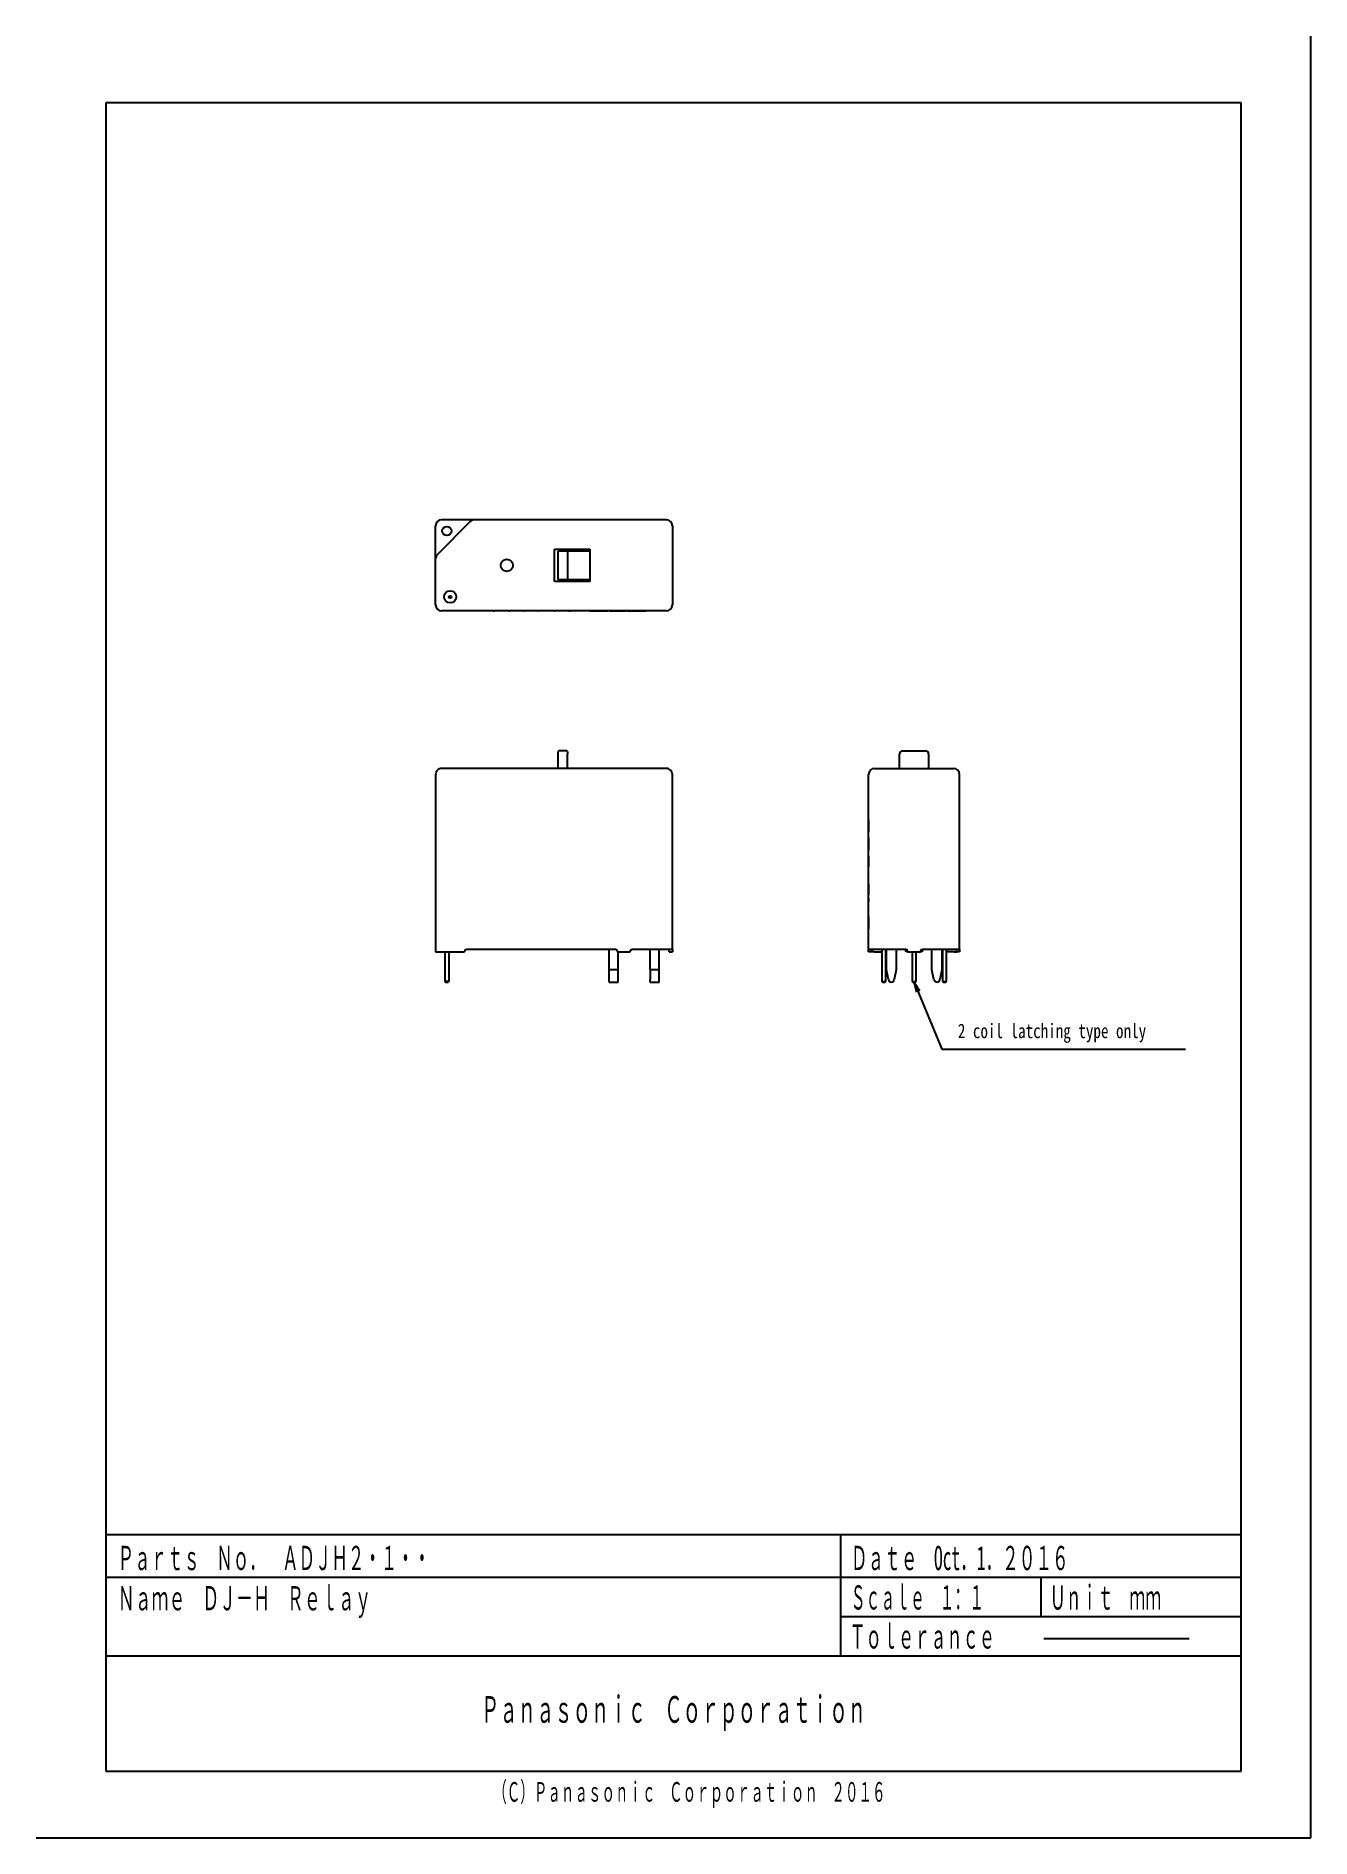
# Model space of a CAD drawing. Extents: x 10 to 220, y 10 to 307.
import ezdxf

# ---------------------------------------------------------------- set-up
doc = ezdxf.new("R2010")
doc.units = 0
doc.linetypes.add('NON_PLOTING', pattern=[0])
doc.layers.get('0').update_dxf_attribs({"linetype": 'CONTINUOUS'})
doc.layers.get('DEFPOINTS').update_dxf_attribs({"linetype": 'CONTINUOUS'})
doc.styles.add('MX_NOTE_STANDARD', font='txt.shx', dxfattribs={"bigfont": 'extfont.shx'})
doc.dimstyles.new('MXDIMSTYLE', dxfattribs={"dimtxt": 2.54, "dimasz": 2.5, "dimexe": 2.54, "dimexo": 0, "dimgap": 0.64, "dimtad": 1, "dimdsep": 46, "dimtxsty": 'MX_NOTE_STANDARD', "dimblk1": 'OPEN30', "dimblk2": 'OPEN30', "dimsah": 1, "dimcen": 2.5, "dimadec": 0, "dimazin": 0, "dimtfac": 1, "dimtmove": 0, "dimatfit": 3, "dimldrblk": 'OPEN30', "dimfxl": 1, "dimtzin": 0, "dimarcsym": 0})

msp = doc.modelspace()

# ---------------------------------------------------------------- texts
at = {"color": 110, "linetype": 'CONTINUOUS'}
for s, insert, char_height, attachment_point in [('\\W0.766;\\A1;2 coil latching type only', (161.83629, 142.628274), 2.38125, 4), ('\\W0.512;\\A1;Ｔｏｌｅｒａｎｃｅ', (143.985602, 41.143908), 4, 7), ('\\W0.528;\\A1;Ｐａｎａｓｏｎｉｃ\u3000Ｃｏｒｐｏｒａｔｉｏｎ', (115, 30.5), 4.4, 5), ('\\W0.529;\\A1;（Ｃ）Ｐａｎａｓｏｎｉｃ\u3000Ｃｏｒｐｏｒａｔｉｏｎ\u3000２０１６', (85.310252, 19.21475), 3.24, 1)]:
    msp.add_mtext(s, dxfattribs=dict(at, insert=insert, char_height=char_height, attachment_point=attachment_point))
at = {"color": 7, "linetype": 'CONTINUOUS', "char_height": 4, "attachment_point": 1}
for s, insert in [('\\W0.521;\\A1;Ｐａｒｔｓ\u3000Ｎｏ．\u3000ＡＤＪＨ２・１・・', (23.440459, 58.143908)), ('\\W0.527;\\A1;Ｄａｔｅ\u3000Oct．1．２０１６', (144.211908, 58.143908)), ('\\W0.536;\\A1;Ｎａｍｅ\u3000ＤＪ－Ｈ\u3000Ｒｅｌａｙ', (23.45052, 51.518341)), ('\\W0.470;\\A1;Ｓｃａｌｅ\u3000１：１', (144.183085, 51.643908)), ('\\W0.504;\\A1;Ｕｎｉｔ\u3000ｍｍ', (176.986929, 51.643908))]:
    msp.add_mtext(s, dxfattribs=dict(at, insert=insert))

# ---------------------------------------------------------------- linework, layer by layer
at = {"color": 110, "linetype": 'CONTINUOUS'}
for p, q in [((208.5, 296), (21.5, 296)), ((21.5, 296), (21.5, 21)), ((208.5, 21), (208.5, 296)), ((21.5, 60), (208.5, 60)), ((142.5, 60), (142.5, 40)), ((21.5, 53), (208.5, 53)), ((175.5, 53), (175.5, 46.5)), ((142.5, 46.5), (208.5, 46.5)), ((176.003753, 42.878838), (199.96732, 42.878838)), ((21.5, 40), (208.5, 40)), ((21.5, 21), (208.5, 21))]:
    msp.add_line(p, q, dxfattribs=at)
at = {"color": 7, "linetype": 'CONTINUOUS'}
for p, q in [((75.810389, 220.843074), (75.810389, 226.257288)), ((81.517496, 226.964395), (76.103282, 221.550181)), ((82.224602, 227.257287), (76.810389, 227.257287)), ((113.81039, 227.257287), (82.224602, 227.257287)), ((114.810388, 226.257288), (114.810388, 213.257288)), ((75.810389, 213.257288), (75.810389, 220.843074)), ((95.410389, 222.407288), (101.210389, 222.407288)), ((95.410389, 217.107288), (95.410389, 222.407288)), ((96.02439, 217.857288), (96.02439, 221.657288)), ((96.124391, 222.157288), (97.424391, 222.157288)), ((97.424391, 222.157288), (101.210389, 222.157288)), ((97.524391, 221.657288), (97.524391, 217.857288)), ((101.210389, 222.407288), (101.210389, 217.107288)), ((101.210389, 217.107288), (95.410389, 217.107288)), ((97.424391, 217.357288), (96.124391, 217.357288)), ((101.210389, 217.357288), (97.424391, 217.357288)), ((113.81039, 212.257288), (76.810389, 212.257288)), ((80.298139, 212.247288), (80.298139, 212.257288)), ((81.787603, 212.247288), (80.298139, 212.247288)), ((81.953661, 212.247288), (81.787603, 212.247288)), ((82.46897, 212.247288), (81.953661, 212.247288)), ((82.46897, 212.247288), (82.46897, 212.257288)), ((82.841547, 212.247288), (82.46897, 212.247288)), ((82.931203, 212.247288), (82.841547, 212.247288)), ((82.943411, 212.247288), (82.931203, 212.247288)), ((82.943411, 212.247288), (82.943411, 212.257288)), ((82.979066, 212.257288), (82.979066, 212.247288)), ((82.984757, 212.247288), (82.979066, 212.247288)), ((83.081711, 212.247288), (82.984757, 212.247288)), ((83.081711, 212.257288), (83.081711, 212.247288)), ((83.104683, 212.247288), (83.081711, 212.247288)), ((83.492949, 212.247288), (83.104683, 212.247288)), ((83.727472, 212.247288), (83.492949, 212.247288)), ((84.190185, 212.247288), (83.727472, 212.247288)), ((84.621325, 212.247288), (84.190185, 212.247288)), ((84.880683, 212.247288), (84.621325, 212.247288)), ((85.165482, 212.247288), (84.880683, 212.247288)), ((85.210211, 212.247288), (85.165482, 212.247288)), ((85.219197, 212.247288), (85.210211, 212.247288)), ((85.241586, 212.247288), (85.219197, 212.247288)), ((85.296901, 212.247288), (85.241586, 212.247288)), ((85.296901, 212.247288), (85.296901, 212.257288)), ((85.296901, 212.247288), (85.508462, 212.247288)), ((85.508462, 212.247288), (85.508462, 212.257288)), ((86.281472, 212.247288), (85.508462, 212.247288)), ((86.281472, 212.247288), (86.281472, 212.257288)), ((86.299451, 212.247288), (86.281472, 212.247288)), ((86.299451, 212.247288), (86.299451, 212.257288)), ((86.631193, 212.247288), (86.299451, 212.247288)), ((86.949354, 212.247288), (86.631193, 212.247288)), ((86.949354, 212.247288), (86.949354, 212.257288)), ((87.265303, 212.247288), (86.949354, 212.247288)), ((87.59051, 212.247288), (87.265303, 212.247288)), ((87.59051, 212.247288), (87.59051, 212.257288)), ((87.743476, 212.247288), (87.59051, 212.247288)), ((87.794474, 212.247288), (87.743476, 212.247288)), ((87.794474, 212.247288), (87.794474, 212.257288)), ((87.8446, 212.247288), (87.969934, 212.247288)), ((87.969934, 212.247288), (87.969934, 212.257288)), ((88.018458, 212.257288), (88.018458, 212.247288)), ((88.024148, 212.247288), (88.018458, 212.247288)), ((88.121103, 212.247288), (88.024148, 212.247288)), ((88.121103, 212.257288), (88.121103, 212.247288)), ((88.144075, 212.247288), (88.121103, 212.247288)), ((88.53234, 212.247288), (88.144075, 212.247288)), ((88.766864, 212.247288), (88.53234, 212.247288)), ((89.229577, 212.247288), (88.766864, 212.247288)), ((89.660717, 212.247288), (89.229577, 212.247288)), ((89.920074, 212.247288), (89.660717, 212.247288)), ((90.204873, 212.247288), (89.920074, 212.247288)), ((90.249603, 212.247288), (90.204873, 212.247288)), ((90.258588, 212.247288), (90.249603, 212.247288)), ((90.280978, 212.247288), (90.258588, 212.247288)), ((90.336292, 212.247288), (90.280978, 212.247288)), ((90.336292, 212.247288), (90.336292, 212.257288)), ((90.336292, 212.247288), (90.404502, 212.247288)), ((90.404502, 212.247288), (90.404502, 212.257288)), ((90.404502, 212.247288), (90.483253, 212.247288)), ((90.483253, 212.247288), (90.483253, 212.257288)), ((90.507035, 212.247288), (90.483253, 212.247288)), ((90.539923, 212.247288), (90.507035, 212.247288)), ((90.743523, 212.247288), (90.539923, 212.247288)), ((91.113544, 212.247288), (90.743523, 212.247288)), ((91.418599, 212.247288), (91.113544, 212.247288)), ((91.963092, 212.247288), (91.418599, 212.247288)), ((92.174994, 212.247288), (91.963092, 212.247288)), ((92.378326, 212.247288), (92.174994, 212.247288)), ((92.534752, 212.247288), (92.378326, 212.247288)), ((92.580142, 212.247288), (92.534752, 212.247288)), ((92.580142, 212.247288), (92.580142, 212.257288)), ((92.636135, 212.247288), (92.580142, 212.247288)), ((92.665551, 212.247288), (92.636135, 212.247288)), ((92.665551, 212.247288), (92.665551, 212.257288)), ((92.714473, 212.247288), (92.714473, 212.257288)), ((92.714473, 212.247288), (92.744429, 212.247288)), ((92.801082, 212.247288), (92.801082, 212.257288)), ((92.842108, 212.247288), (92.842108, 212.257288)), ((92.852451, 212.257288), (92.852451, 212.247288)), ((92.857598, 212.247288), (92.852451, 212.247288)), ((92.97091, 212.247288), (92.857598, 212.247288)), ((93.17903, 212.247288), (92.97091, 212.247288)), ((93.230081, 212.247288), (93.17903, 212.247288)), ((93.504398, 212.247288), (93.230081, 212.247288)), ((93.795366, 212.247288), (93.504398, 212.247288)), ((94.052845, 212.247288), (93.795366, 212.247288)), ((94.290377, 212.247288), (94.052845, 212.247288)), ((94.357807, 212.247288), (94.290377, 212.247288)), ((94.665501, 212.247288), (94.357807, 212.247288)), ((94.914795, 212.247288), (94.665501, 212.247288)), ((95.152381, 212.247288), (94.914795, 212.247288)), ((95.237245, 212.247288), (95.152381, 212.247288)), ((95.241319, 212.247288), (95.237245, 212.247288)), ((95.241319, 212.247288), (95.241319, 212.257288)), ((95.310959, 212.247288), (95.241319, 212.247288)), ((95.310959, 212.247288), (95.310959, 212.257288)), ((95.310959, 212.247288), (95.45163, 212.247288)), ((95.45163, 212.247288), (95.45163, 212.257288)), ((96.224667, 212.247288), (95.45163, 212.247288)), ((96.224667, 212.247288), (96.224667, 212.257288)), ((96.242673, 212.247288), (96.224667, 212.247288)), ((96.242673, 212.247288), (96.242673, 212.257288)), ((96.576664, 212.247288), (96.242673, 212.247288)), ((96.892481, 212.247288), (96.576664, 212.247288)), ((96.892481, 212.247288), (96.892481, 212.257288)), ((97.208604, 212.247288), (96.892481, 212.247288)), ((97.533758, 212.247288), (97.208604, 212.247288)), ((97.533758, 212.247288), (97.533758, 212.257288)), ((97.686806, 212.247288), (97.533758, 212.247288)), ((97.737641, 212.247288), (97.686806, 212.247288)), ((97.737641, 212.247288), (97.737641, 212.257288)), ((97.737641, 212.247288), (97.808111, 212.247288)), ((97.808111, 212.247288), (97.808111, 212.257288)), ((97.808111, 212.247288), (97.846573, 212.247288)), ((97.846573, 212.247288), (97.846573, 212.257288)), ((97.846573, 212.247288), (97.900418, 212.247288)), ((97.900418, 212.247288), (97.900418, 212.257288)), ((97.900418, 212.247288), (98.018195, 212.247288)), ((98.018195, 212.247288), (98.018195, 212.257288)), ((98.82166, 212.247288), (98.018195, 212.247288)), ((98.82166, 212.247288), (98.82166, 212.257288)), ((98.923494, 212.247288), (98.923494, 212.257288)), ((99.036745, 212.257288), (99.036745, 212.247288)), ((99.04137, 212.247288), (99.036745, 212.247288)), ((99.079674, 212.247288), (99.04137, 212.247288)), ((99.426805, 212.247288), (99.079674, 212.247288)), ((99.426805, 212.247288), (99.426805, 212.257288)), ((99.90474, 212.247288), (99.426805, 212.247288)), ((100.25346, 212.247288), (99.90474, 212.247288)), ((100.579675, 212.247288), (100.25346, 212.247288)), ((100.840752, 212.247288), (100.579675, 212.247288)), ((101.002307, 212.247288), (100.840752, 212.247288)), ((101.181978, 212.247288), (101.002307, 212.247288)), ((101.262099, 212.247288), (101.181978, 212.247288)), ((101.262099, 212.247288), (101.262099, 212.257288)), ((101.297769, 212.247288), (101.262099, 212.247288)), ((101.297769, 212.247288), (101.297769, 212.257288)), ((101.299591, 212.247288), (101.297769, 212.247288)), ((101.299591, 212.247288), (101.299591, 212.257288)), ((101.299591, 212.247288), (101.760817, 212.247288)), ((101.760817, 212.247288), (101.760817, 212.257288)), ((101.760817, 212.247288), (101.883893, 212.247288)), ((101.883893, 212.247288), (101.883893, 212.257288)), ((101.883893, 212.247288), (102.353125, 212.247288)), ((102.353125, 212.247288), (102.353125, 212.257288)), ((102.372925, 212.247288), (102.372925, 212.257288)), ((102.586174, 212.247288), (102.586174, 212.257288)), ((102.793864, 212.247288), (102.793864, 212.257288)), ((103.093866, 212.247288), (103.093866, 212.257288)), ((103.393865, 212.247288), (103.393865, 212.257288)), ((103.570789, 212.247288), (103.570789, 212.257288)), ((103.904548, 212.247288), (103.904548, 212.257288)), ((104.130189, 212.247288), (104.130189, 212.257288)), ((104.464236, 212.247288), (104.464236, 212.257288)), ((104.602698, 212.247288), (104.602698, 212.257288)), ((104.864235, 212.247288), (104.864235, 212.257288)), ((105.095004, 212.247288), (105.095004, 212.257288)), ((105.202697, 212.247288), (105.202697, 212.257288)), ((105.436174, 212.247288), (105.436174, 212.257288)), ((105.442583, 212.247288), (105.442583, 212.257288)), ((105.573352, 212.247288), (105.573352, 212.257288)), ((105.834891, 212.247288), (105.834891, 212.257288)), ((106.024207, 212.247288), (106.039775, 212.247288)), ((106.096429, 212.247288), (106.096429, 212.257288)), ((106.227198, 212.247288), (106.227198, 212.257288)), ((106.249848, 212.247288), (106.249848, 212.257288)), ((106.469934, 212.247288), (106.469934, 212.257288)), ((106.469934, 212.247288), (106.472365, 212.247288)), ((106.500703, 212.247288), (106.500703, 212.257288)), ((106.585318, 212.247288), (106.585318, 212.257288)), ((106.831472, 212.247288), (106.831472, 212.257288)), ((107.077626, 212.247288), (107.077626, 212.257288)), ((107.162242, 212.247288), (107.162242, 212.257288)), ((107.185319, 212.247288), (107.185319, 212.257288)), ((107.193438, 212.247288), (107.193438, 212.257288)), ((107.39557, 212.247288), (107.39557, 212.257288)), ((107.555739, 212.247288), (107.555739, 212.257288)), ((108.028622, 212.247288), (108.028622, 212.257288)), ((108.028622, 212.247288), (108.120147, 212.247288)), ((108.120147, 212.247288), (108.120147, 212.257288)), ((108.120147, 212.247288), (108.265062, 212.247288)), ((108.265062, 212.247288), (108.265062, 212.257288)), ((108.432859, 212.247288), (108.432859, 212.257288)), ((108.547264, 212.247288), (108.547264, 212.257288)), ((108.725063, 212.247288), (108.725063, 212.257288)), ((108.753979, 212.247288), (108.753979, 212.257288)), ((108.753979, 212.247288), (109.615519, 212.247288)), ((109.615519, 212.247288), (109.615519, 212.257288)), ((109.643854, 212.247288), (109.757542, 212.247288)), ((109.757542, 212.247288), (109.757542, 212.257288)), ((110.048852, 212.247288), (110.048852, 212.257288)), ((110.31039, 212.247288), (110.31039, 212.257288)), ((110.371928, 212.247288), (110.371928, 212.257288)), ((110.371928, 212.247288), (110.433466, 212.247288)), ((110.433466, 212.247288), (110.433466, 212.257288)), ((96.02439, 186.269785), (96.02439, 188.658341)), ((97.424391, 189.15834), (96.124391, 189.15834)), ((97.524391, 186.269785), (97.524391, 188.658341)), ((152.228502, 186.269785), (152.228502, 188.658341)), ((152.728502, 189.15834), (156.528502, 189.15834)), ((157.028502, 188.658341), (157.028502, 186.269785)), ((75.810389, 185.269785), (75.810389, 156.069785)), ((113.81039, 186.269785), (76.810389, 186.269785)), ((114.810388, 156.469784), (114.810388, 185.269785)), ((147.128502, 156.469784), (147.128502, 185.269785)), ((148.128502, 186.269785), (161.128503, 186.269785)), ((162.128502, 156.469784), (162.128502, 185.269785)), ((147.118502, 182.798124), (147.128502, 182.798124)), ((147.118502, 182.798095), (147.128502, 182.798095)), ((147.118502, 182.23157), (147.118502, 182.798095)), ((147.118502, 182.194947), (147.118502, 182.23157)), ((147.118502, 182.23157), (147.128502, 182.23157)), ((147.118502, 181.999536), (147.118502, 182.194947)), ((147.128502, 182.016309), (147.118502, 182.016309)), ((147.118502, 181.998817), (147.118502, 182.016309)), ((147.128502, 181.9995), (147.118502, 181.9995)), ((147.118502, 181.999173), (147.118502, 181.9995)), ((147.118502, 181.950718), (147.118502, 181.999173)), ((147.118502, 181.842686), (147.118502, 181.950718)), ((147.118502, 181.719053), (147.118502, 181.842686)), ((147.118502, 181.484987), (147.118502, 181.719053)), ((147.118502, 181.129889), (147.118502, 181.484987)), ((147.118502, 180.904724), (147.118502, 181.132312)), ((147.118502, 181.129889), (147.128502, 181.129889)), ((147.118502, 181.129888), (147.128502, 181.129888)), ((147.118502, 180.682668), (147.118502, 180.904724)), ((147.118502, 180.682668), (147.128502, 180.682668)), ((147.118502, 180.336595), (147.118502, 180.682667)), ((147.118502, 180.682667), (147.128502, 180.682667)), ((147.118502, 180.336595), (147.128502, 180.336595)), ((147.118502, 180.076312), (147.118502, 180.336595)), ((147.118502, 179.88858), (147.118502, 180.076312)), ((147.118502, 179.758244), (147.118502, 179.88858)), ((147.118502, 179.728767), (147.118502, 179.758244)), ((147.118502, 179.728767), (147.128502, 179.728767)), ((147.118502, 179.724731), (147.118502, 179.728767)), ((147.118502, 179.724731), (147.128502, 179.724731)), ((147.118502, 177.828892), (147.128502, 177.828892)), ((147.118502, 177.685303), (147.128502, 177.685303)), ((147.118502, 177.285303), (147.128502, 177.285303)), ((147.118502, 176.926328), (147.128502, 176.926328)), ((147.118502, 175.982739), (147.128502, 175.982739)), ((147.118502, 175.982739), (147.118502, 175.812938)), ((147.118502, 175.812938), (147.128502, 175.812938)), ((147.118502, 175.802682), (147.128502, 175.802682)), ((147.118502, 174.849405), (147.128502, 174.849405)), ((147.118502, 174.839149), (147.128502, 174.839149)), ((147.118502, 174.675046), (147.128502, 174.675046)), ((147.118502, 174.1212), (147.128502, 174.1212)), ((147.118502, 174.064546), (147.118502, 173.823764)), ((147.118502, 173.823764), (147.128502, 173.823764)), ((147.118502, 173.823764), (147.118502, 173.654777)), ((147.118502, 173.598123), (147.128502, 173.598123)), ((147.118502, 173.013508), (147.128502, 173.013508)), ((147.118502, 172.839149), (147.128502, 172.839149)), ((147.118502, 172.823194), (147.128502, 172.823194)), ((147.118502, 171.855947), (147.118502, 171.948123)), ((147.118502, 171.948123), (147.128502, 171.948123)), ((147.118502, 171.82761), (147.128502, 171.82761)), ((147.118502, 171.82246), (147.128502, 171.82246)), ((147.118502, 171.82246), (147.118502, 171.819918)), ((147.118502, 171.819918), (147.128502, 171.819918)), ((147.118502, 171.819918), (147.118502, 170.315644)), ((147.118502, 170.315644), (147.128502, 170.315644)), ((147.118502, 170.315644), (147.118502, 170.07585)), ((147.118502, 167.298123), (147.118502, 170.07585)), ((147.118502, 170.07585), (147.128502, 170.07585)), ((147.128502, 167.298123), (147.118502, 167.298123)), ((147.118502, 167.211078), (147.118502, 167.298123)), ((147.118502, 167.211078), (147.118502, 165.467696)), ((147.117252, 164.565858), (147.118502, 164.565858)), ((147.118502, 164.866676), (147.118502, 165.467696)), ((147.118502, 164.866676), (147.128502, 164.866676)), ((147.118502, 164.866676), (147.118502, 164.298123)), ((147.118502, 164.287808), (147.118502, 164.298123)), ((147.118502, 164.298123), (147.128502, 164.298123)), ((147.118502, 164.288821), (147.128502, 164.288821)), ((147.118502, 161.818636), (147.128502, 161.818636)), ((147.118502, 161.634021), (147.128502, 161.634021)), ((147.118502, 161.1212), (147.128502, 161.1212)), ((147.118502, 161.064546), (147.118502, 160.864789)), ((147.118502, 160.864789), (147.128502, 160.864789)), ((147.118502, 160.864789), (147.118502, 159.818636)), ((147.118502, 159.818636), (147.128502, 159.818636)), ((147.118502, 159.801512), (147.128502, 159.801512)), ((75.810389, 156.069785), (76.810389, 156.069785)), ((76.810389, 156.069785), (80.579449, 156.069785)), ((77.340389, 156.069785), (77.340389, 151.169784)), ((77.980389, 156.069785), (77.980389, 151.169784)), ((80.579449, 156.069785), (80.810389, 156.469784)), ((80.810389, 156.469784), (105.560388, 156.469784)), ((104.410389, 153.069784), (104.410389, 156.469784)), ((105.560388, 156.469784), (105.79133, 156.069785)), ((105.79133, 156.069785), (107.829449, 156.069785)), ((105.910388, 153.069784), (105.910388, 156.069785)), ((107.829449, 156.069785), (108.060389, 156.469784)), ((108.060389, 156.469784), (113.81039, 156.469784)), ((111.16039, 153.069784), (111.16039, 156.469784)), ((112.660389, 153.069784), (112.660389, 156.469784)), ((113.81039, 156.469784), (114.810388, 156.469784)), ((114.26039, 156.069785), (114.26039, 156.469784)), ((114.26039, 156.069785), (114.810388, 156.069785)), ((114.810388, 156.469784), (114.810388, 156.069785)), ((147.128502, 156.469784), (148.128502, 156.469784)), ((147.128502, 156.069785), (147.128502, 156.469784)), ((147.628502, 156.069785), (147.128502, 156.069785)), ((147.628502, 156.469784), (147.628502, 156.069785)), ((148.028502, 156.069785), (147.628502, 156.069785)), ((148.028502, 156.069785), (149.308502, 156.069785)), ((148.128502, 156.469784), (153.378502, 156.469784)), ((149.308502, 156.469784), (149.308502, 151.169784)), ((149.948502, 151.169784), (149.948502, 156.469784)), ((149.948502, 156.069785), (150.078502, 156.069785)), ((150.078502, 153.069784), (150.078502, 156.469784)), ((151.678502, 156.469784), (151.678502, 153.069784)), ((153.359442, 156.069785), (153.128502, 156.469784)), ((153.609442, 156.069785), (153.359442, 156.069785)), ((153.378502, 156.469784), (153.609442, 156.069785)), ((153.609442, 156.069785), (155.647562, 156.069785)), ((154.308502, 156.069785), (154.308502, 151.169784)), ((154.948502, 151.169784), (154.948502, 156.069785)), ((155.647562, 156.069785), (155.878502, 156.469784)), ((155.897562, 156.069785), (155.647562, 156.069785)), ((155.878502, 156.469784), (161.128503, 156.469784)), ((156.128502, 156.469784), (155.897562, 156.069785)), ((157.578502, 153.069784), (157.578502, 156.469784)), ((159.178502, 156.469784), (159.178502, 153.069784)), ((159.308502, 156.069785), (159.178502, 156.069785)), ((159.308502, 156.469784), (159.308502, 151.169784)), ((159.948502, 151.169784), (159.948502, 156.469784)), ((161.228502, 156.069785), (159.948502, 156.069785)), ((161.128503, 156.469784), (162.128502, 156.469784)), ((161.228502, 156.069785), (161.628503, 156.069785)), ((161.628503, 156.069785), (161.628503, 156.469784)), ((162.128502, 156.069785), (161.628503, 156.069785)), ((162.128502, 156.469784), (162.128502, 156.069785)), ((105.910388, 153.069784), (104.410389, 153.069784)), ((104.410389, 151.504181), (104.410389, 153.069784)), ((104.410389, 151.069784), (104.410389, 151.504181)), ((105.910388, 151.504181), (105.910388, 153.069784)), ((105.910388, 151.069784), (105.910388, 151.504181)), ((112.660389, 153.069784), (111.16039, 153.069784)), ((111.16039, 153.069784), (111.16039, 151.474973)), ((111.16039, 151.071047), (111.16039, 151.474973)), ((112.660389, 151.474973), (112.660389, 153.069784)), ((112.660389, 151.071047), (112.660389, 151.474973)), ((150.388502, 151.474973), (150.078502, 153.069784)), ((151.678502, 153.069784), (151.368502, 151.474973)), ((157.882825, 151.504181), (157.578502, 153.069784)), ((159.178502, 153.069784), (158.869369, 151.474656)), ((77.349176, 151.160998), (77.440389, 151.069784)), ((77.950389, 151.169784), (77.370389, 151.169784)), ((77.440389, 151.069784), (77.880389, 151.069784)), ((77.971602, 151.160998), (77.880389, 151.069784)), ((104.410389, 151.069784), (105.910388, 151.069784)), ((111.16039, 151.071047), (112.660389, 151.071047)), ((149.317289, 151.160998), (149.408502, 151.069784)), ((149.338502, 151.169784), (149.948502, 151.169784)), ((149.408502, 151.069784), (149.848502, 151.069784)), ((149.848502, 151.069784), (149.948502, 151.169784)), ((154.317289, 151.160998), (154.408502, 151.069784)), ((154.338502, 151.169784), (154.948502, 151.169784)), ((154.408502, 151.069784), (154.848502, 151.069784)), ((154.848502, 151.069784), (154.948502, 151.169784)), ((159.317289, 151.160998), (159.408503, 151.069784)), ((159.338502, 151.169784), (159.948502, 151.169784)), ((159.408503, 151.069784), (159.848502, 151.069784)), ((159.848502, 151.069784), (159.948502, 151.169784))]:
    msp.add_line(p, q, dxfattribs=at)
for points in [[(77.349176, 151.160998), (77.345445, 151.164729), (77.342672, 151.1675), (77.340965, 151.169208), (77.340389, 151.169784)], [(77.971602, 151.160998), (77.975333, 151.164729), (77.978105, 151.1675), (77.979812, 151.169208), (77.980389, 151.169784)], [(149.308502, 151.169784), (149.309079, 151.169208), (149.310786, 151.1675), (149.313558, 151.164729), (149.317289, 151.160998)], [(154.308502, 151.169784), (154.309079, 151.169208), (154.310786, 151.1675), (154.313558, 151.164729), (154.317289, 151.160998)], [(159.308502, 151.169784), (159.309078, 151.169208), (159.310785, 151.1675), (159.313558, 151.164729), (159.317289, 151.160998)]]:
    msp.add_lwpolyline(points, dxfattribs=at)
for centre, radius in [((77.660389, 225.407288), 0.75), ((87.560389, 219.757288), 1), ((78.210389, 214.557288), 1), ((78.210389, 214.557288), 0.2)]:
    msp.add_circle(centre, radius, dxfattribs=at)
for centre, radius, start, end in [((76.810389, 226.257288), 1, 90, 180), ((82.224602, 226.257288), 1, 90, 135), ((113.810389, 226.257288), 1, 0, 90), ((76.810389, 220.843074), 1, 157.5, 180), ((76.810389, 220.843074), 1, 135, 157.5), ((96.124391, 222.057288), 0.1, 90, 180), ((97.424391, 222.057288), 0.1, 0, 90), ((96.124391, 217.457288), 0.1, 180, 270), ((97.424391, 217.457288), 0.1, 270, 0), ((76.810389, 213.257288), 1, 180, 270), ((113.810389, 213.257288), 1, 270, 0), ((96.124391, 189.058341), 0.1, 90, 180), ((97.424391, 189.058341), 0.1, 0, 90), ((152.728502, 188.658341), 0.5, 90, 180), ((156.528502, 188.658341), 0.5, 360, 90), ((76.810389, 185.269784), 1, 135, 180), ((76.810389, 185.269784), 1, 90, 135), ((113.810389, 185.269784), 1, 45, 90), ((113.810389, 185.269784), 1, 0, 45), ((148.128502, 185.269784), 1, 90, 180), ((161.128502, 185.269784), 1, 0, 90), ((150.878502, 151.570219), 0.499171, 191, 349), ((158.378502, 151.569784), 0.5, 187.539366, 349.032148), ((77.370389, 151.139784), 0.03, 90, 135), ((77.950389, 151.139784), 0.03, 45, 90), ((149.338502, 151.139784), 0.03, 90, 135), ((154.338502, 151.139784), 0.03, 90, 135), ((159.338502, 151.139784), 0.03, 90, 135)]:
    msp.add_arc(centre, radius, start, end, dxfattribs=at)
for points, start_tangent, end_tangent in [([(96.02438974732033, 221.65728764144617), (96.02438974732033, 221.6730399106029), (96.02438974732033, 221.68876709480978), (96.02438974732038, 221.70444410911702), (96.02438974732033, 221.72004586857477), (96.02438974732033, 221.7355472882331), (96.02438974732033, 221.75092328314238), (96.02438974732033, 221.76614876835256), (96.02438974732033, 221.78119865891406), (96.02438974732033, 221.7960478698769), (96.02438974732033, 221.8106713949675), (96.02438974732033, 221.8250469195502), (96.02438974732027, 221.83915542693697), (96.02438974732033, 221.8529781019491), (96.02438974732033, 221.86649612940775), (96.02438974732033, 221.87969069116227), (96.02438974732027, 221.89254267484066), (96.02438974732033, 221.90503242881303), (96.02438974732033, 221.91714024375628), (96.02438974732033, 221.92884641034786), (96.02438974732033, 221.94013121926483), (96.02438974732033, 221.95097736507128), (96.02438974732033, 221.96137715671549), (96.02438974732033, 221.97132530645095), (96.02438974732033, 221.98081652653136), (96.02438974732033, 221.9898455292102), (96.02438974732033, 221.99840149380205), (96.02438974732033, 222.00643856901254), (96.02438974732033, 222.01389723484786), (96.02438974732033, 222.0207179401268), (96.02438974732033, 222.0268411336681), (96.02438974732033, 222.03221180267875), (96.02438974732033, 222.03684921619114), (96.02438974732033, 222.04083327162462), (96.02438974732033, 222.04424563873894), (96.02438974732033, 222.047167987294), (96.02438974732033, 222.04968198704964), (96.02438974732033, 222.0518693077657), (96.02438974732033, 222.05381161920215), (96.02438974732033, 222.05559059111894), (96.02438974732033, 222.05728789327574)], (1e-16, 1), (1e-16, 1)), ([(97.52439092451212, 222.05728789327574), (97.52439092451212, 222.0555928154001), (97.52439092451212, 222.05381592059987), (97.52439092451212, 222.0518753919507), (97.52439092451212, 222.04968941252812), (97.52439092451212, 222.04717616540748), (97.52439092451212, 222.0442538336645), (97.52439092451212, 222.0408406003746), (97.52439092451212, 222.03685464861317), (97.52439092451212, 222.03221416145598), (97.52439092451212, 222.0268391114515), (97.52439092451212, 222.02071068489707), (97.52439092451212, 222.01388506669937), (97.52439092451212, 222.00642302390784), (97.52439092451212, 221.99838532357202), (97.52439092451212, 221.98983254980615), (97.52439092451212, 221.98080717898975), (97.52439092451212, 221.97131850107044), (97.52439092451212, 221.96137225580625), (97.52439092451212, 221.9509741829555), (97.52439092451212, 221.9401300222763), (97.52439092451212, 221.92884777061627), (97.52439092451212, 221.91714445134366), (97.52439092451212, 221.90503934399672), (97.52439092451212, 221.89255172811457), (97.52439092451212, 221.87970088323593), (97.52439092451212, 221.8665060855915), (97.52439092451212, 221.85298659047024), (97.52439092451212, 221.83916164499036), (97.52439092451212, 221.82505049625163), (97.52439092451212, 221.8106723913534), (97.52439092451212, 221.79604676275474), (97.52439092451212, 221.78119607657257), (97.52439092451212, 221.76614527487405), (97.52439092451212, 221.75091937209854), (97.52439092451212, 221.73554338268573), (97.52439092451212, 221.72004232107517), (97.52439092451212, 221.70444120170643), (97.52439092451212, 221.68876503901893), (97.52439092451212, 221.67303884745232), (97.52439092451212, 221.65728764144617)], (1e-16, -1), (1.806e-12, -1)), ([(96.02438974732033, 217.45728779120287), (96.02438974732033, 217.4589828084559), (96.02438974732033, 217.46075964501492), (96.02438974732033, 217.46270012018596), (96.02438974732033, 217.4648860532749), (96.02438974732033, 217.46739926358788), (96.02438974732033, 217.4703215704308), (96.02438974732033, 217.47373479310968), (96.02438974732033, 217.47772075093053), (96.02438974732033, 217.4823612631993), (96.02438974732033, 217.4877363596037), (96.02438974732033, 217.4938648509292), (96.02438974732033, 217.5006905429355), (96.02438974732033, 217.50815265883696), (96.02438974732038, 217.51619042184825), (96.02438974732033, 217.52474323813772), (96.02438974732033, 217.53376862608968), (96.02438974732033, 217.54325730017723), (96.02438974732033, 217.55320352628874), (96.02438974732033, 217.56360157031236), (96.02438974732038, 217.57444569813643), (96.02438974732033, 217.5857279177674), (96.02438974732033, 217.5974312070414), (96.02438974732033, 217.6095362865907), (96.02438974732033, 217.62202387704755), (96.02438974732033, 217.63487469904433), (96.02438974732033, 217.64806947648023), (96.02438974732033, 217.66158895393806), (96.02438974732033, 217.67541388407042), (96.02438974732033, 217.68952501954843), (96.02438974732033, 217.7039031130431), (96.02438974732033, 217.71852873186532), (96.02438974732033, 217.7333794096944), (96.02438974732033, 217.7484302043029), (96.02438974732033, 217.76365610109335), (96.02438974732033, 217.77903208546837), (96.02438974732033, 217.7945331428305), (96.02438974732027, 217.81013425858234), (96.02438974732033, 217.82581041812648), (96.02438974732033, 217.84153660686547), (96.02438974732033, 217.85728781020188)], (1e-16, 1), (-1.8058e-12, 1)), ([(97.52439092451212, 217.85728781020188), (97.52439092451212, 217.84153554965684), (97.52439092451212, 217.82580837372376), (97.52439092451212, 217.8101313670143), (97.52439092451212, 217.79452961414057), (97.52439092451212, 217.77902819971422), (97.52439092451212, 217.76365220834742), (97.52439092451212, 217.74842672465178), (97.52439092451212, 217.7333768332393), (97.52439092451212, 217.71852761872188), (97.52439092451212, 217.7039040870904), (97.52439092451212, 217.68952855456274), (97.52439092451212, 217.6754200416736), (97.52439092451212, 217.6615973675846), (97.52439092451212, 217.64807935145768), (97.52439092451212, 217.6348848153888), (97.52439092451212, 217.62203287197954), (97.52439092451212, 217.60954316628425), (97.52439092451212, 217.59743540032258), (97.52439092451212, 217.58572927611428), (97.52439092451212, 217.5744444956788), (97.52439092451212, 217.5635983588888), (97.52439092451212, 217.55319855871758), (97.52439092451212, 217.54325038683587), (97.52439092451212, 217.53375913491453), (97.52439092451212, 217.52473009462426), (97.52439092451212, 217.5161740905573), (97.52439092451212, 217.50813697697043), (97.52439092451212, 217.5006782761526), (97.52439092451212, 217.4938575415743), (97.52439092451212, 217.48773432670632), (97.52439092451212, 217.4823636465311), (97.52439092451212, 217.47772623242108), (97.52439092451212, 217.47374218582715), (97.52439092451212, 217.4703298358099), (97.52439092451212, 217.46740751142985), (97.52439092451212, 217.46489354174733), (97.52439092451212, 217.46270625582287), (97.52439092451212, 217.46076398271703), (97.52439092451212, 217.4589850514902), (97.52439092451212, 217.45728779120287)], (-3.6115e-12, -1), (1e-16, -1)), ([(98.9234944766151, 212.24728793373248), (98.92367726975638, 212.24728793373248), (98.92390710851438, 212.2472879337325), (98.92423103850578, 212.24728793373245), (98.9246961053473, 212.2472879337325), (98.92534935465565, 212.24728793373245), (98.92623783204746, 212.24728793373248), (98.92740858313951, 212.24728793373248), (98.9289086535484, 212.24728793373245), (98.93078508889099, 212.24728793373248), (98.93308493478386, 212.24728793373248), (98.93585523684376, 212.24728793373245), (98.93914304068736, 212.24728793373245), (98.94299539193142, 212.2472879337325), (98.94745933619251, 212.24728793373248), (98.95258191908746, 212.24728793373248), (98.95841018623295, 212.24728793373245), (98.96498344136697, 212.24728793373248), (98.97220468118618, 212.2472879337325), (98.97986040968428, 212.2472879337325), (98.98773338252184, 212.24728793373248)], (1, -2.79145e-10), (1, 0)), ([(102.37292516583082, 212.24728793373248), (102.39412906593637, 212.2472879337325), (102.41505627259917, 212.24728793373245), (102.43543009237666, 212.24728793373248), (102.45497383182604, 212.24728793373248), (102.47341079750473, 212.2472879337325), (102.49046429596993, 212.2472879337325), (102.5058576353488, 212.24728793373245), (102.51939541036526, 212.2472879337325), (102.53118157434582, 212.24728793373254), (102.54138897717715, 212.2472879337325), (102.55019046874591, 212.24728793373248), (102.55775889893866, 212.24728793373248), (102.56426711764206, 212.2472879337325), (102.56988797460426, 212.24728793373245), (102.57477528485626, 212.24728793373248), (102.57901110450652, 212.2472879337325), (102.58266058261515, 212.24728793373245), (102.58578886824242, 212.24728793373245), (102.58846111044843, 212.2472879337325), (102.59074245829348, 212.2472879337325), (102.59269806083753, 212.2472879337325), (102.59439306714089, 212.2472879337325), (102.5958926262638, 212.24728793373245), (102.59726188726628, 212.2472879337325), (102.5985659992086, 212.24728793373248)], (1, 2.6985e-12), (1, -8.51018e-11)), ([(102.58617382103083, 212.24728793373248), (102.58772956610122, 212.24728793373242), (102.58944990486734, 212.2472879337325), (102.59149943102491, 212.24728793373245), (102.59404273826968, 212.24728793373248), (102.59724442029747, 212.24728793373248), (102.60126907080391, 212.24728793373248), (102.60628128348483, 212.24728793373248), (102.61244565203586, 212.24728793373248), (102.61992677015283, 212.24728793373248), (102.62888923153142, 212.24728793373248), (102.6394976298674, 212.24728793373248), (102.6518864458491, 212.24728793373248), (102.66595590393925, 212.24728793373245), (102.6814964736561, 212.24728793373248), (102.69829799619598, 212.24728793373245), (102.71615031275488, 212.24728793373248), (102.73484326452913, 212.24728793373245), (102.7541666927149, 212.24728793373245), (102.7739104385083, 212.24728793373245), (102.79386434310553, 212.24728793373248)], (1, -6.95797e-11), (1, 2.8639e-12)), ([(102.79386434310553, 212.24728793373248), (102.80691023324371, 212.24728793373245), (102.81999258085253, 212.24728793373245), (102.83314784340294, 212.24728793373248), (102.84641247836558, 212.24728793373254), (102.85982294321113, 212.24728793373245), (102.87341569541044, 212.24728793373245), (102.88722719243415, 212.24728793373248), (102.901293891753, 212.2472879337325), (102.91565225083784, 212.24728793373248), (102.93033872715935, 212.24728793373248), (102.94538977818823, 212.2472879337325), (102.96083486278681, 212.24728793373248), (102.97665124699378, 212.24728793373245), (102.99279261918511, 212.24728793373248), (103.009212552506, 212.24728793373248), (103.02586462010149, 212.2472879337325), (103.04270239511666, 212.24728793373248), (103.05967945069656, 212.2472879337325), (103.07674935998628, 212.2472879337325), (103.0938656961309, 212.24728793373248)], (1, 0), (1, -3.3255e-12)), ([(102.96095851415274, 212.24728793373248), (102.96235806481323, 212.2472879337325), (102.96382497433879, 212.24728793373248), (102.96542660159437, 212.24728793373242), (102.96723030544499, 212.24728793373245), (102.96930344475564, 212.2472879337325), (102.9717133783914, 212.2472879337325), (102.97452746521722, 212.24728793373248), (102.97781306409811, 212.24728793373245), (102.98163753389909, 212.2472879337325), (102.98606823348521, 212.24728793373248), (102.99117252172144, 212.24728793373245), (102.99701775747283, 212.24728793373245), (103.00367129960435, 212.24728793373245), (103.01120050698106, 212.2472879337325), (103.019696373176, 212.2472879337325), (103.02934599918999, 212.2472879337325), (103.04036091151423, 212.24728793373245), (103.05295263664388, 212.2472879337325), (103.06733270107415, 212.24728793373248), (103.08370105930126, 212.2472879337325), (103.10197656771751, 212.24728793373248), (103.12178842397284, 212.2472879337325), (103.14275254110751, 212.24728793373248), (103.16448483216172, 212.24728793373245), (103.18660121017572, 212.24728793373248)], (1, 7.93659e-11), (1, 2.5929e-12)), ([(103.0938656961309, 212.24728793373248), (103.11080327652954, 212.2472879337325), (103.12770467179908, 212.24728793373248), (103.14453369681061, 212.24728793373248), (103.16125416643504, 212.2472879337325), (103.17782989554328, 212.2472879337325), (103.19422469900636, 212.24728793373248), (103.21040239169523, 212.24728793373248), (103.22632678848086, 212.24728793373248), (103.24196170423417, 212.24728793373248), (103.25727095382618, 212.24728793373242), (103.2722183521278, 212.24728793373248), (103.28677514177284, 212.24728793373248), (103.30096476375658, 212.2472879337325), (103.31483303918375, 212.2472879337325), (103.32842587470529, 212.24728793373248), (103.34178917697207, 212.24728793373245), (103.35496885263521, 212.2472879337325), (103.36801080834542, 212.24728793373245), (103.3809609507538, 212.24728793373248), (103.39386518651125, 212.24728793373248)], (1, 0), (1, -0)), ([(103.39386518651125, 212.24728793373248), (103.40834729372054, 212.24728793373245), (103.42272410406534, 212.2472879337325), (103.43689032068127, 212.24728793373248), (103.45074064670374, 212.24728793373245), (103.46416978526835, 212.24728793373248), (103.47707243951052, 212.24728793373248), (103.48934331256592, 212.24728793373245), (103.50087710757012, 212.24728793373254), (103.5115685276584, 212.24728793373245), (103.5213122759665, 212.24728793373248), (103.53000305562992, 212.2472879337325), (103.53755778519414, 212.24728793373248), (103.54404572030572, 212.24728793373248), (103.54960001891348, 212.24728793373248), (103.5543540576609, 212.24728793373248), (103.55844121319129, 212.24728793373248), (103.56199486214811, 212.2472879337325), (103.56514838117474, 212.2472879337325), (103.56803514691453, 212.2472879337325), (103.57078853601095, 212.24728793373248)], (1, -3.9395e-12), (1, -0)), ([(103.5455739086257, 212.24728793373248), (103.56592837436565, 212.24728793373245), (103.58623789376438, 212.24728793373248), (103.60645752048086, 212.2472879337325), (103.62654230817387, 212.24728793373245), (103.64644731050228, 212.24728793373245), (103.66612758112504, 212.24728793373245), (103.68553817370085, 212.24728793373248), (103.7046341418887, 212.24728793373242), (103.72337053934737, 212.24728793373248), (103.74170241973579, 212.24728793373248), (103.75958483671266, 212.24728793373248), (103.77698232242042, 212.2472879337325), (103.7939244316112, 212.24728793373245), (103.81046800449073, 212.24728793373245), (103.82666997481775, 212.2472879337325), (103.84258727635094, 212.24728793373245), (103.85827684284911, 212.2472879337325), (103.87379560807099, 212.24728793373248), (103.88920050577539, 212.24728793373248), (103.90454846972105, 212.24728793373248)], (1, 0), (1, 3.6968e-12)), ([(103.90454846972105, 212.24728793373248), (103.92575236982654, 212.2472879337325), (103.9466795764894, 212.24728793373245), (103.96705339626683, 212.24728793373248), (103.98659713571627, 212.24728793373248), (104.0050341013949, 212.2472879337325), (104.0220875998601, 212.2472879337325), (104.03748093923897, 212.24728793373245), (104.05101871425543, 212.2472879337325), (104.06280487823605, 212.24728793373254), (104.07301228106738, 212.2472879337325), (104.08181377263614, 212.24728793373248), (104.08938220282883, 212.24728793373248), (104.09589042153229, 212.2472879337325), (104.10151127849443, 212.24728793373245), (104.10639858874649, 212.24728793373248), (104.11063440839669, 212.2472879337325), (104.11428388650538, 212.24728793373245), (104.11741217213259, 212.24728793373245), (104.12008441433866, 212.2472879337325), (104.12236576218365, 212.2472879337325), (104.12432136472776, 212.2472879337325), (104.12601637103111, 212.2472879337325), (104.12751593015398, 212.24728793373245), (104.12888519115646, 212.2472879337325), (104.13018930309883, 212.24728793373248)], (1, 5.397e-12), (1, -8.51018e-11)), ([(104.46423608416191, 212.24728793373248), (104.4651015276742, 212.24728793373248), (104.46607986773674, 212.2472879337325), (104.46728400089992, 212.24728793373248), (104.46882682371412, 212.24728793373245), (104.4708212327296, 212.2472879337325), (104.47338012449669, 212.24728793373245), (104.4766163955658, 212.24728793373248), (104.4806429424871, 212.24728793373248), (104.48557266181106, 212.2472879337325), (104.49151845008791, 212.24728793373248), (104.49859320386801, 212.2472879337325), (104.50688959855674, 212.2472879337325), (104.51634006217793, 212.24728793373248), (104.52680074412157, 212.2472879337325), (104.53812732748443, 212.2472879337325), (104.55017549536333, 212.24728793373245), (104.56280093085505, 212.24728793373245), (104.5758593170564, 212.24728793373245), (104.58920633706416, 212.24728793373245), (104.60269767397514, 212.24728793373248)], (1, -6.18916e-11), (1, 4.2361e-12)), ([(104.60269767397514, 212.24728793373248), (104.61426693500798, 212.24728793373248), (104.62586435537608, 212.2472879337325), (104.63751809441467, 212.24728793373248), (104.64925631145891, 212.2472879337325), (104.66110716584413, 212.24728793373248), (104.67309881690554, 212.24728793373248), (104.68525942397835, 212.24728793373248), (104.69761714639785, 212.24728793373248), (104.71020014349918, 212.24728793373248), (104.72303657461762, 212.24728793373245), (104.73615459908845, 212.24728793373248), (104.74957654025926, 212.24728793373245), (104.76328405871433, 212.24728793373248), (104.77724151300785, 212.24728793373245), (104.79141319802002, 212.24728793373248), (104.80576340863118, 212.24728793373248), (104.82025643972136, 212.24728793373248), (104.83485658617096, 212.2472879337325), (104.84952814286012, 212.24728793373248), (104.86423540466902, 212.24728793373248)], (1, 0), (1, 0)), ([(104.86423540466902, 212.24728793373248), (104.87723208114986, 212.24728793373248), (104.89020153054705, 212.24728793373245), (104.90311652577688, 212.24728793373248), (104.91594983975565, 212.24728793373245), (104.92867424539978, 212.24728793373248), (104.94126251562554, 212.24728793373245), (104.9536874233493, 212.24728793373248), (104.96592174148728, 212.2472879337325), (104.97793824295584, 212.2472879337325), (104.9897097006714, 212.24728793373245), (105.00120888755023, 212.24728793373245), (105.01241408798111, 212.24728793373245), (105.0233428024857, 212.24728793373245), (105.03402953179645, 212.24728793373248), (105.04450884522694, 212.2472879337325), (105.05481531209037, 212.24728793373248), (105.06498350170037, 212.2472879337325), (105.07504798337007, 212.2472879337325), (105.08504332641306, 212.24728793373248), (105.09500410014263, 212.24728793373248)], (1, -4.3783e-12), (1, 0)), ([(105.09500410014263, 212.24728793373248), (105.10406786784708, 212.24728793373248), (105.11306286966314, 212.2472879337325), (105.12192033970237, 212.2472879337325), (105.13057151207627, 212.24728793373245), (105.13894762089652, 212.24728793373245), (105.14697990027466, 212.24728793373248), (105.15459958432226, 212.24728793373248), (105.16173790715092, 212.2472879337325), (105.16832610287216, 212.24728793373242), (105.17429540559763, 212.24728793373245), (105.1795770494389, 212.24728793373245), (105.18411716085151, 212.2472879337325), (105.18796161725234, 212.24728793373248), (105.19119726578705, 212.24728793373248), (105.19391107900796, 212.2472879337325), (105.19619002946732, 212.24728793373245), (105.19812108971749, 212.24728793373245), (105.19979123231073, 212.24728793373248), (105.20128742979941, 212.2472879337325), (105.20269665473572, 212.24728793373248)], (1, 0), (1, -7.83286e-11)), ([(105.25935086959473, 212.24728793373248), (105.26980698963249, 212.24728793373248), (105.28018436964064, 212.2472879337325), (105.29040426958969, 212.24728793373248), (105.30039156037154, 212.24728793373248), (105.31012277937666, 212.24728793373248), (105.31961306175035, 212.2472879337325), (105.32887846993472, 212.24728793373248), (105.3379350663719, 212.2472879337325), (105.34679891350393, 212.24728793373248), (105.35548607377288, 212.24728793373248), (105.36401260962091, 212.2472879337325), (105.37239458349015, 212.2472879337325), (105.38064805782258, 212.2472879337325), (105.38878909506033, 212.24728793373245), (105.39683375764557, 212.24728793373245), (105.40479810802029, 212.24728793373248), (105.41269820862667, 212.24728793373248), (105.42055012190676, 212.2472879337325), (105.42836991030262, 212.24728793373248), (105.43617363625643, 212.24728793373248)], (1, 0), (1, -0)), ([(105.44258299821493, 212.24728793373248), (105.44330980454029, 212.24728793373245), (105.44414490071395, 212.24728793373245), (105.44519657658427, 212.24728793373245), (105.44657312199942, 212.24728793373248), (105.44838282680777, 212.24728793373245), (105.45073398085756, 212.2472879337325), (105.4537348739972, 212.24728793373254), (105.45749379607489, 212.24728793373245), (105.46211903693896, 212.24728793373245), (105.46771888643767, 212.2472879337325), (105.47440163441937, 212.2472879337325), (105.48225644380759, 212.24728793373254), (105.49121904583839, 212.2472879337325), (105.50115137804457, 212.24728793373248), (105.51191490754397, 212.24728793373245), (105.52337110145439, 212.24728793373254), (105.53538142689351, 212.24728793373248), (105.5478073509793, 212.2472879337325), (105.56051034082944, 212.2472879337325), (105.57335186356184, 212.24728793373248)], (1, 0), (1, -8.9013e-12)), ([(105.57335186356184, 212.24728793373248), (105.58480375707919, 212.24728793373248), (105.59628598106005, 212.24728793373245), (105.60782886596817, 212.24728793373248), (105.61946274226696, 212.24728793373245), (105.63121794042016, 212.24728793373248), (105.64312479089122, 212.24728793373248), (105.65521362414378, 212.24728793373248), (105.66751477064147, 212.24728793373254), (105.68005856084775, 212.24728793373248), (105.69287532522631, 212.24728793373248), (105.70599539424066, 212.24728793373245), (105.71944311347991, 212.24728793373248), (105.73319926778757, 212.24728793373248), (105.74722537754317, 212.2472879337325), (105.76148287768277, 212.24728793373248), (105.77593320314239, 212.2472879337325), (105.79053778885796, 212.24728793373248), (105.80525806976553, 212.24728793373248), (105.82005548080113, 212.24728793373248), (105.83489145690069, 212.24728793373248)], (1, -4.9571e-12), (1, -0)), ([(105.63001725429174, 212.24728793373248), (105.63513064984525, 212.24728793373245), (105.63972942542736, 212.24728793373245), (105.64381019603425, 212.24728793373242), (105.64740173971998, 212.24728793373248), (105.65053283453884, 212.2472879337325), (105.65323225854488, 212.24728793373248), (105.65552878979238, 212.24728793373245), (105.65745120633554, 212.2472879337325), (105.65902828622845, 212.2472879337325), (105.6602888075254, 212.24728793373245), (105.66126154828052, 212.24728793373248), (105.66197528654791, 212.24728793373248), (105.66245880038193, 212.24728793373248), (105.66274086783662, 212.24728793373248), (105.66285026696622, 212.24728793373248), (105.66281577582495, 212.24728793373248), (105.66266617246688, 212.24728793373248), (105.66243023494636, 212.2472879337325), (105.66213674131737, 212.2472879337325), (105.66181446963421, 212.24728793373248)], (1, 0), (-1, 1e-16)), ([(105.83489145690069, 212.24728793373248), (105.849758084289, 212.24728793373245), (105.86459126388607, 212.24728793373248), (105.87935754790075, 212.2472879337325), (105.89402348854188, 212.2472879337325), (105.90855563801816, 212.24728793373254), (105.92292054853854, 212.24728793373245), (105.93708477231169, 212.24728793373245), (105.9510148615465, 212.24728793373248), (105.96467736845173, 212.24728793373245), (105.97803884523628, 212.2472879337325), (105.99106584410882, 212.24728793373248), (106.00373210861099, 212.24728793373245), (106.01605986606953, 212.2472879337325), (106.02809137449381, 212.24728793373248), (106.03986895517446, 212.24728793373248), (106.05143492940206, 212.2472879337325), (106.0628316184673, 212.2472879337325), (106.07410134366077, 212.2472879337325), (106.08528642627303, 212.2472879337325), (106.09642918759462, 212.24728793373248)], (1, 0), (1, 0)), ([(106.09642918759462, 212.24728793373248), (106.10751479189437, 212.24728793373242), (106.11848324147948, 212.24728793373242), (106.12921738163507, 212.2472879337325), (106.13960005764639, 212.2472879337325), (106.14951411479885, 212.24728793373248), (106.15884239837757, 212.24728793373245), (106.16746775368583, 212.2472879337325), (106.17530082401888, 212.24728793373248), (106.1823605759295, 212.24728793373248), (106.1886923580162, 212.24728793373245), (106.1943415188774, 212.24728793373245), (106.19935340711154, 212.24728793373245), (106.20377337131711, 212.24728793373245), (106.20764676009244, 212.24728793373245), (106.21101895890908, 212.24728793373245), (106.21393549813789, 212.24728793373245), (106.21644194373752, 212.24728793373248), (106.21858386166681, 212.2472879337325), (106.22040681788465, 212.24728793373248), (106.22195637834969, 212.2472879337325), (106.22327810902081, 212.24728793373248), (106.22441757585673, 212.2472879337325), (106.22542034481629, 212.24728793373248), (106.2263319818583, 212.2472879337325), (106.22719805294153, 212.24728793373248)], (1, -5.1551e-12), (1, -6.39934e-11)), ([(106.24984781795612, 212.24728793373248), (106.25855195601261, 212.24728793373248), (106.26726938493576, 212.24728793373248), (106.27601339559246, 212.24728793373248), (106.28479727884937, 212.24728793373248), (106.29363432557315, 212.24728793373245), (106.3025378266307, 212.24728793373248), (106.31152107288861, 212.24728793373248), (106.32059735521372, 212.24728793373245), (106.32977996447269, 212.2472879337325), (106.3390821915323, 212.24728793373248), (106.34851732725932, 212.2472879337325), (106.35809866252035, 212.24728793373245), (106.36783948818228, 212.24728793373248), (106.37775309511179, 212.24728793373245), (106.38785277417557, 212.2472879337325), (106.39815181624041, 212.24728793373248), (106.40866351217304, 212.2472879337325), (106.41940115284021, 212.24728793373248), (106.4303780291086, 212.24728793373248), (106.4415959601985, 212.24728793373248)], (1, 0), (1, 5.1228e-12)), ([(106.50070327871916, 212.24728793373248), (106.50199828817873, 212.24728793373248), (106.50334813369554, 212.2472879337325), (106.50480765132673, 212.24728793373242), (106.50643167712965, 212.24728793373248), (106.5082750471615, 212.24728793373248), (106.51039259747941, 212.24728793373248), (106.51283916414067, 212.24728793373248), (106.51566958320248, 212.2472879337325), (106.51893869072202, 212.24728793373248), (106.5227013227566, 212.2472879337325), (106.52701231536335, 212.24728793373245), (106.53191509887219, 212.24728793373248), (106.53737388863564, 212.24728793373248), (106.54331929054584, 212.24728793373248), (106.54968178858164, 212.24728793373248), (106.5563918667223, 212.24728793373248), (106.56338000894667, 212.24728793373245), (106.57057669923395, 212.24728793373245), (106.57791242156307, 212.24728793373245), (106.58531765991322, 212.24728793373248)], (1, 0), (1, -0)), ([(106.58531765991322, 212.24728793373248), (106.59637038342734, 212.2472879337325), (106.60744656703727, 212.2472879337325), (106.61856967083875, 212.24728793373248), (106.62976315492776, 212.2472879337325), (106.64105047939998, 212.24728793373248), (106.65245510435128, 212.2472879337325), (106.66400048987745, 212.24728793373248), (106.67571009607425, 212.24728793373245), (106.68760738303766, 212.2472879337325), (106.69971581086335, 212.24728793373254), (106.7120588396472, 212.2472879337325), (106.72465480039804, 212.24728793373248), (106.73748796134302, 212.24728793373248), (106.75052870810609, 212.2472879337325), (106.76374738557038, 212.2472879337325), (106.77711433861899, 212.24728793373242), (106.7905999121351, 212.24728793373248), (106.80417445100178, 212.24728793373248), (106.8178083001022, 212.24728793373248), (106.83147180431953, 212.24728793373248)], (1, 5.1375e-12), (1, 4.1648e-12)), ([(106.83147180431953, 212.24728793373248), (106.84524270078558, 212.24728793373248), (106.85898629666801, 212.24728793373245), (106.87267529138299, 212.24728793373248), (106.88628238434697, 212.2472879337325), (106.89978027497617, 212.2472879337325), (106.91314166268685, 212.24728793373245), (106.92633924689548, 212.2472879337325), (106.93934572701826, 212.24728793373248), (106.95213380247154, 212.2472879337325), (106.96467617267152, 212.24728793373245), (106.97694553703471, 212.24728793373245), (106.98891987523146, 212.2472879337325), (107.00061628527627, 212.2472879337325), (107.01206943497786, 212.24728793373248), (107.02331407581383, 212.2472879337325), (107.03438495926187, 212.2472879337325), (107.04531683679946, 212.24728793373245), (107.05614445990423, 212.2472879337325), (107.06690258005383, 212.24728793373248), (107.0776259487258, 212.24728793373248)], (1, 0), (1, 0)), ([(107.0776259487258, 212.24728793373248), (107.08496530900513, 212.24728793373245), (107.09224659778985, 212.24728793373248), (107.09941174358553, 212.24728793373248), (107.1064026748974, 212.24728793373248), (107.11316132023106, 212.2472879337325), (107.11962960809186, 212.24728793373245), (107.12574946698524, 212.24728793373248), (107.13146282541666, 212.2472879337325), (107.13671161189151, 212.2472879337325), (107.14143775491524, 212.24728793373248), (107.1455831829933, 212.24728793373248), (107.14910199747979, 212.24728793373248), (107.15203225732697, 212.24728793373242), (107.15444742298965, 212.24728793373254), (107.15642107935108, 212.24728793373248), (107.158026811295, 212.24728793373248), (107.15933820370483, 212.24728793373245), (107.1604288414641, 212.24728793373248), (107.16137230945637, 212.24728793373248), (107.16224219256512, 212.24728793373248)], (1, -1.55518e-11), (1, -0)), ([(107.39557016247383, 212.24728793373248), (107.39708694143994, 212.24728793373248), (107.39872480297848, 212.24728793373248), (107.400604829662, 212.24728793373248), (107.40284810406288, 212.24728793373248), (107.40557570875373, 212.24728793373248), (107.40890872630686, 212.24728793373254), (107.41296823929483, 212.2472879337325), (107.41787533029006, 212.24728793373248), (107.42375108186505, 212.24728793373248), (107.43071657659223, 212.24728793373248), (107.4388928970441, 212.2472879337325), (107.44837822646636, 212.24728793373248), (107.45909771447506, 212.24728793373248), (107.47089744689984, 212.2472879337325), (107.48362310310964, 212.24728793373248), (107.49712036247385, 212.24728793373248), (107.51123490436137, 212.24728793373245), (107.5258124081416, 212.2472879337325), (107.54069855318349, 212.24728793373248), (107.55573901885626, 212.24728793373248)], (1, -3.60911e-11), (1, 0)), ([(107.55573901885626, 212.24728793373248), (107.57674658512681, 212.2472879337325), (107.59780340960779, 212.24728793373248), (107.6189587505095, 212.24728793373242), (107.6402618660425, 212.24728793373248), (107.66176201441706, 212.24728793373248), (107.68350845384364, 212.24728793373254), (107.70555044253254, 212.2472879337325), (107.72793723869424, 212.24728793373248), (107.75071810053916, 212.24728793373248), (107.77394228627762, 212.24728793373245), (107.79765905412009, 212.24728793373248), (107.82190728532541, 212.24728793373245), (107.84665460841742, 212.24728793373248), (107.87183872707672, 212.2472879337325), (107.8973972419366, 212.24728793373248), (107.92326775363026, 212.24728793373248), (107.94938786279093, 212.24728793373248), (107.97569517005186, 212.24728793373245), (108.00212727604631, 212.2472879337325), (108.02862178140751, 212.24728793373248)], (1, 2.7027e-12), (1, -2.148e-12)), ([(108.26506223136064, 212.24728793373248), (108.27478787421123, 212.24728793373245), (108.28447512980998, 212.2472879337325), (108.29408561090477, 212.24728793373248), (108.30358093024395, 212.2472879337325), (108.3129227005754, 212.2472879337325), (108.32207253464722, 212.24728793373248), (108.33099664746553, 212.24728793373248), (108.33969620003185, 212.2472879337325), (108.34818838869913, 212.24728793373248), (108.35649049379234, 212.24728793373248), (108.36461979563623, 212.2472879337325), (108.37259357455585, 212.24728793373245), (108.38042911087618, 212.2472879337325), (108.38814368492197, 212.2472879337325), (108.39575457701827, 212.24728793373254), (108.40327906748999, 212.2472879337325), (108.41073443666201, 212.24728793373248), (108.4181379648592, 212.24728793373245), (108.42550693240665, 212.24728793373245), (108.43285861962912, 212.24728793373248)], (1, 0), (1, 0)), ([(108.43285861962912, 212.24728793373248), (108.44305754021141, 212.24728793373245), (108.45317273925721, 212.24728793373248), (108.46312049522984, 212.24728793373254), (108.47281708659276, 212.24728793373248), (108.48217879180939, 212.24728793373245), (108.49112188934319, 212.24728793373248), (108.4995626576576, 212.24728793373245), (108.50741737521602, 212.24728793373248), (108.51460232048194, 212.24728793373248), (108.5210337719187, 212.2472879337325), (108.52662800798979, 212.24728793373245), (108.5313196083774, 212.2472879337325), (108.53516471003022, 212.24728793373248), (108.53826899797005, 212.24728793373248), (108.5407383027273, 212.2472879337325), (108.54267845483244, 212.24728793373245), (108.54419528481586, 212.2472879337325), (108.54539462320795, 212.24728793373248), (108.5463823005392, 212.2472879337325), (108.54726414734003, 212.24728793373248)], (1, -5.5965e-12), (1, 0)), ([(108.54726414734003, 212.24728793373248), (108.5658829245813, 212.24728793373248), (108.58411323858442, 212.24728793373248), (108.60156662611124, 212.24728793373245), (108.61785462392365, 212.24728793373248), (108.63258877792728, 212.2472879337325), (108.64548926689193, 212.24728793373242), (108.65665510222996, 212.24728793373245), (108.66626782422813, 212.24728793373245), (108.67450897317318, 212.24728793373248), (108.68156008935196, 212.24728793373248), (108.68760271305112, 212.24728793373248), (108.69281838455757, 212.24728793373248), (108.69738826443839, 212.2472879337325), (108.70144910355114, 212.24728793373248), (108.70505221671326, 212.24728793373245), (108.70823921537473, 212.24728793373248), (108.71105171098557, 212.24728793373248), (108.713531314996, 212.24728793373245), (108.71571963885592, 212.24728793373245), (108.71765829401548, 212.24728793373245), (108.71938889192475, 212.24728793373248), (108.72095304403373, 212.2472879337325), (108.72239236179254, 212.24728793373248), (108.72374845665118, 212.24728793373245), (108.72506294005981, 212.24728793373248)], (1, 0), (1, 4.25805e-11)), ([(109.75754204743973, 212.24728793373248), (109.78143285728444, 212.2472879337325), (109.8052701233191, 212.24728793373248), (109.82900030173354, 212.2472879337325), (109.85256984871776, 212.24728793373254), (109.8759252204616, 212.24728793373248), (109.89901287315493, 212.24728793373248), (109.92177926298771, 212.2472879337325), (109.94417084614989, 212.24728793373248), (109.96613407883129, 212.24728793373245), (109.98761541722197, 212.24728793373248), (110.00856131751166, 212.24728793373248), (110.0289296908974, 212.24728793373248), (110.04875602333189, 212.24728793373248), (110.06810797906425, 212.24728793373248), (110.0870533261947, 212.2472879337325), (110.10565983282365, 212.24728793373248), (110.12399526705136, 212.2472879337325), (110.14212739697811, 212.24728793373248), (110.1601239907043, 212.2472879337325), (110.17805281633011, 212.24728793373248)], (1, 2.382e-12), (1, -0)), ([(110.0488522981988, 212.24728793373248), (110.06325477514335, 212.24728793373245), (110.07763254672122, 212.24728793373248), (110.09196090756583, 212.24728793373245), (110.10621515231051, 212.24728793373245), (110.12037057558868, 212.24728793373248), (110.13440247203371, 212.24728793373245), (110.14828613627887, 212.24728793373245), (110.16199686295764, 212.2472879337325), (110.17550994670322, 212.2472879337325), (110.1888006821492, 212.2472879337325), (110.20184436392876, 212.24728793373245), (110.21462071481696, 212.24728793373248), (110.2271445279832, 212.24728793373248), (110.23944728158673, 212.24728793373248), (110.25156055556508, 212.2472879337325), (110.26351592985574, 212.24728793373245), (110.27534498439636, 212.24728793373248), (110.28707929912437, 212.2472879337325), (110.2987504539773, 212.24728793373245), (110.31039002889273, 212.24728793373248)], (1, 0), (1, 9.7541e-12)), ([(110.31039002889273, 212.24728793373248), (110.3147836954499, 212.24728793373245), (110.31915277120115, 212.24728793373245), (110.32347266534063, 212.24728793373248), (110.32771878706237, 212.2472879337325), (110.33186654556047, 212.24728793373245), (110.33589135002902, 212.2472879337325), (110.33976860966212, 212.24728793373254), (110.34347373365384, 212.24728793373248), (110.3469821311983, 212.24728793373248), (110.35026921148963, 212.24728793373245), (110.35331038372183, 212.2472879337325), (110.3560861052143, 212.2472879337325), (110.35861230667692, 212.2472879337325), (110.36092012726041, 212.24728793373245), (110.36304076423326, 212.2472879337325), (110.36500541486387, 212.24728793373248), (110.36684527642072, 212.24728793373248), (110.36859154617221, 212.24728793373248), (110.37027542138682, 212.24728793373248), (110.37192809933302, 212.24728793373248)], (1, 0), (1, 3.40761e-11)), ([(96.02438974732033, 188.65834125211288), (96.02438974732033, 188.6740934655626), (96.02438974732033, 188.68982059650708), (96.02438974732033, 188.70549756244137), (96.02438974732033, 188.72109928086013), (96.02438974732033, 188.7366006692583), (96.02438974732033, 188.7519766451307), (96.02438974732033, 188.7672021259722), (96.02438974732033, 188.7822520292776), (96.02438974732033, 188.79710127254177), (96.02438974732033, 188.81172485172843), (96.02438974732033, 188.82610044704577), (96.02438974732033, 188.84020902742236), (96.02438974732033, 188.85403176271595), (96.02438974732038, 188.86754982278453), (96.02438974732033, 188.88074437462035), (96.02438974732033, 188.89359630154337), (96.02438974732033, 188.90608596695833), (96.02438974732033, 188.918193678648), (96.02438974732033, 188.92989974439496), (96.02438974732038, 188.94118447198196), (96.02438974732033, 188.95203056973642), (96.02438974732033, 188.96243034672327), (96.02438974732033, 188.97237851183138), (96.02438974732033, 188.98186977394963), (96.02438974732033, 188.99089884196698), (96.02438974732033, 188.9994548906097), (96.02438974732033, 189.00749205849831), (96.02438974732033, 189.01495081421348), (96.02438974732033, 189.02177159515674), (96.02438974732033, 189.02789483872948), (96.02438974732033, 189.03326552167576), (96.02438974732033, 189.037902912297), (96.02438974732033, 189.04188691214773), (96.02438974732033, 189.04529919507434), (96.02438974732033, 189.04822143492308), (96.02438974732033, 189.05073530554031), (96.02438974732027, 189.0529224807723), (96.02438974732033, 189.0548646344654), (96.02438974732033, 189.05664344046582), (96.02438974732033, 189.05834057261998)], (1e-16, 1), (1e-16, 1)), ([(97.52439092451212, 189.05834057261998), (97.52439092451212, 189.05664571518318), (97.52439092451212, 189.0548690335161), (97.52439092451212, 189.0529287033881), (97.52439092451212, 189.05074290056893), (97.52439092451212, 189.0482298008281), (97.52439092451212, 189.0453075799354), (97.52439092451212, 189.04189441366023), (97.52439092451212, 189.03790847777225), (97.52439092451212, 189.03326794804113), (97.52439092451212, 189.02789278991483), (97.52439092451212, 189.02176419727934), (97.52439092451212, 189.01493838503592), (97.52439092451212, 189.00747615201882), (97.52439092451212, 188.99943829706206), (97.52439092451212, 188.99088543593336), (97.52439092451212, 188.98186005945726), (97.52439092451212, 188.97237143816787), (97.52439092451212, 188.9624252884781), (97.52439092451212, 188.95202732680124), (97.52439092451212, 188.94118326955007), (97.52439092451212, 188.92990109488815), (97.52439092451212, 188.91819782638964), (97.52439092451212, 188.90609274858397), (97.52439092451212, 188.89360514600062), (97.52439092451212, 188.88075430316906), (97.52439092451212, 188.8675595010446), (97.52439092451212, 188.85403999795622), (97.52439092451212, 188.84021504340404), (97.52439092451212, 188.8261038868679), (97.52439092451212, 188.81172577782797), (97.52439092451212, 188.7971001510077), (97.52439092451212, 188.78224947310034), (97.52439092451212, 188.7671986854781), (97.52439092451212, 188.75197280185543), (97.52439092451212, 188.73659683594659), (97.52439092451212, 188.721095801466), (97.52439092451212, 188.70549471212794), (97.52439092451212, 188.68981858164688), (97.52439092451212, 188.67409242373705), (97.52439092451212, 188.65834125211288)], (-4.91497e-11, -1), (1e-16, -1)), ([(147.1185022959261, 177.82889208650047), (147.1185022959261, 177.8268609819754), (147.1185022959261, 177.82473372904113), (147.1185022959261, 177.82241417928893), (147.1185022959261, 177.81980618430947), (147.1185022959261, 177.81681359569376), (147.11850229592616, 177.8133402650328), (147.1185022959261, 177.80929004391749), (147.1185022959261, 177.80456678393872), (147.1185022959261, 177.7990743366876), (147.11850229592616, 177.79271655375493), (147.11850229592616, 177.78539728673167), (147.1185022959261, 177.7770401468267), (147.1185022959261, 177.76770746039168), (147.11850229592616, 177.75752097291885), (147.11850229592616, 177.74660265598516), (147.11850229592616, 177.73507448116732), (147.1185022959261, 177.72305842004218), (147.1185022959261, 177.71067644418662), (147.1185022959261, 177.69805052517742), (147.1185022959261, 177.68530263459138)], (2.7354e-11, -1), (1e-16, -1)), ([(147.1185022959261, 177.68530263459138), (147.11850229592616, 177.66703651398726), (147.1185022959261, 177.6487379534006), (147.11850229592616, 177.6303745128489), (147.1185022959261, 177.61191375234947), (147.11850229592616, 177.59332323191987), (147.1185022959261, 177.57457051157755), (147.1185022959261, 177.55562315133994), (147.1185022959261, 177.5364487112244), (147.1185022959261, 177.51701475124858), (147.11850229592616, 177.49728883142978), (147.11850229592616, 177.47723851178546), (147.1185022959261, 177.45683883325862), (147.1185022959261, 177.436112172189), (147.1185022959261, 177.41509936466397), (147.11850229592616, 177.3938412887485), (147.1185022959261, 177.3723788225076), (147.1185022959261, 177.35075284400662), (147.1185022959261, 177.32900423131028), (147.11850229592616, 177.3071738624839), (147.1185022959261, 177.28530261559237)], (3.1091e-12, -1), (-2.6014e-12, -1)), ([(147.1185022959261, 177.28530261559237), (147.1185022959261, 177.2664931353715), (147.1185022959261, 177.24769972237044), (147.1185022959261, 177.2289384438091), (147.11850229592622, 177.21022536690737), (147.1185022959261, 177.19157655888486), (147.11850229592616, 177.17300808696166), (147.1185022959261, 177.1545360183574), (147.1185022959261, 177.13617642029214), (147.1185022959261, 177.11794535998555), (147.1185022959261, 177.09985890465765), (147.1185022959261, 177.0819331215281), (147.1185022959261, 177.06418088128532), (147.1185022959261, 177.04659195725526), (147.1185022959261, 177.0291459731394), (147.11850229592616, 177.01182250894996), (147.11850229592616, 176.9946011446991), (147.1185022959261, 176.97746146039918), (147.1185022959261, 176.96038303606255), (147.11850229592616, 176.94334545170128), (147.1185022959261, 176.92632828732778)], (-3.0233e-12, -1), (-3.3384e-12, -1)), ([(147.1185022959261, 176.92632828732778), (147.1185022959261, 176.90380597028349), (147.11850229592616, 176.88131159407678), (147.1185022959261, 176.85887309954546), (147.1185022959261, 176.83651842752712), (147.11850229592616, 176.81427551885946), (147.11850229592616, 176.79217231438014), (147.11850229592616, 176.77023675492674), (147.1185022959261, 176.74849678133708), (147.11850229592616, 176.7269803344487), (147.1185022959261, 176.70571535509936), (147.11850229592616, 176.68472978412666), (147.1185022959261, 176.66404595675962), (147.1185022959261, 176.64364600404147), (147.11850229592616, 176.6234945057208), (147.1185022959261, 176.60355596831204), (147.1185022959261, 176.58379489832993), (147.1185022959261, 176.5641758022892), (147.1185022959261, 176.54466318670447), (147.1185022959261, 176.52522155809038), (147.1185022959261, 176.50581542296166)], (-2.5255e-12, -1), (1e-16, -1)), ([(147.1185022959261, 176.50581542296166), (147.11850229592622, 176.48108342757075), (147.11850229592616, 176.45632490135063), (147.1185022959261, 176.43151331347224), (147.1185022959261, 176.40662213310642), (147.11850229592616, 176.3816248294241), (147.1185022959261, 176.356494871596), (147.11850229592616, 176.33120572879304), (147.1185022959261, 176.30573087018615), (147.11850229592616, 176.2800437649461), (147.1185022959261, 176.25411788224378), (147.11850229592616, 176.22792669125008), (147.1185022959261, 176.20144881325334), (147.1185022959261, 176.17470090288793), (147.11850229592616, 176.1477166442356), (147.1185022959261, 176.12052980133723), (147.1185022959261, 176.09317413823382), (147.1185022959261, 176.06568341896644), (147.1185022959261, 176.038091407576), (147.11850229592616, 176.0104318681036), (147.1185022959261, 175.98273856459016)], (4.5944e-12, -1), (-4.1078e-12, -1)), ([(147.1185022959261, 174.83914871593768), (147.1185022959261, 174.83682599801736), (147.1185022959261, 174.8343934250166), (147.1185022959261, 174.83174114185502), (147.1185022959261, 174.8287592934521), (147.11850229592616, 174.82533802472744), (147.1185022959261, 174.82136748060068), (147.1185022959261, 174.81673780599135), (147.1185022959261, 174.811339145819), (147.11850229592616, 174.80506164500326), (147.1185022959261, 174.79779544846363), (147.1185022959261, 174.78943070111973), (147.1185022959261, 174.77988009890498), (147.1185022959261, 174.769214808405), (147.1185022959261, 174.7575739384513), (147.1185022959261, 174.74509685753725), (147.1185022959261, 174.7319229341563), (147.11850229592616, 174.71819153680178), (147.11850229592616, 174.7040420339671), (147.1185022959261, 174.68961379414563), (147.1185022959261, 174.67504618583078)], (1e-16, -1), (3.9209e-12, -1)), ([(147.1185022959261, 174.67504618583078), (147.1185022959261, 174.6503608055521), (147.1185022959261, 174.62561924649734), (147.1185022959261, 174.6007653298903), (147.1185022959261, 174.57574287695482), (147.1185022959261, 174.55049570891484), (147.1185022959261, 174.52496764699413), (147.1185022959261, 174.49910251241664), (147.1185022959261, 174.47284412640624), (147.1185022959261, 174.4461363101867), (147.1185022959261, 174.41892288498195), (147.1185022959261, 174.3911476720158), (147.11850229592616, 174.36276634506012), (147.11850229592616, 174.33381585393437), (147.1185022959261, 174.30436724206598), (147.11850229592616, 174.274491669561), (147.1185022959261, 174.24426029652548), (147.1185022959261, 174.2137442830657), (147.1185022959261, 174.1830147892875), (147.1185022959261, 174.15214297529724), (147.1185022959261, 174.12120000120078)], (1e-16, -1), (1e-16, -1)), ([(147.1185022959261, 173.59812307734566), (147.1185022959261, 173.5659720187031), (147.11850229592616, 173.53387538374685), (147.1185022959261, 173.50188759616321), (147.1185022959261, 173.47006307963835), (147.1185022959261, 173.43845625785877), (147.1185022959261, 173.4071215545106), (147.1185022959261, 173.37611339328024), (147.11850229592616, 173.34548619785392), (147.1185022959261, 173.31529439191792), (147.1185022959261, 173.28559239915865), (147.1185022959261, 173.25643464326225), (147.11850229592616, 173.22786582368994), (147.1185022959261, 173.19985341408756), (147.1185022959261, 173.17232806164904), (147.11850229592616, 173.1452201867796), (147.1185022959261, 173.11846020988435), (147.1185022959261, 173.09197855136844), (147.1185022959261, 173.0657056316371), (147.1185022959261, 173.0395718710954), (147.1185022959261, 173.01350769014857)], (1e-16, -1), (1e-16, -1)), ([(147.1185022959261, 173.01350769014857), (147.1185022959261, 172.99849746518598), (147.11850229592616, 172.98360476191942), (147.1185022959261, 172.96894710204487), (147.11850229592616, 172.95464200725823), (147.1185022959261, 172.94080699925567), (147.11850229592616, 172.92755959973312), (147.1185022959261, 172.91501733038646), (147.11850229592616, 172.90329771291184), (147.1185022959261, 172.8925182690052), (147.11850229592616, 172.88279652036252), (147.11850229592616, 172.87424998867985), (147.11850229592616, 172.86697190731903), (147.11850229592616, 172.86088585613163), (147.11850229592616, 172.8558430669211), (147.1185022959261, 172.85169450226226), (147.1185022959261, 172.8482911247298), (147.1185022959261, 172.84548389689837), (147.1185022959261, 172.84312378134283), (147.1185022959261, 172.84106174063783), (147.1185022959261, 172.83914873735807)], (-3.802e-12, -1), (1e-16, -1)), ([(147.1185022959261, 161.81863606801087), (147.11850229592616, 161.81552778872623), (147.1185022959261, 161.812305097665), (147.1185022959261, 161.80885358305065), (147.11850229592616, 161.80505883310678), (147.1185022959261, 161.8008064360567), (147.1185022959261, 161.79598198012394), (147.1185022959261, 161.79047105353203), (147.11850229592616, 161.7841592445043), (147.1185022959261, 161.77693214126427), (147.1185022959261, 161.76867533203554), (147.1185022959261, 161.75927440504137), (147.1185022959261, 161.74863942542825), (147.1185022959261, 161.73684621915757), (147.1185022959261, 161.72403937039218), (147.11850229592616, 161.7103636852026), (147.11850229592616, 161.69596396965966), (147.1185022959261, 161.68098502983398), (147.11850229592616, 161.66557167179624), (147.1185022959261, 161.64986870161715), (147.1185022959261, 161.63402092536737)], (1.7963e-11, -1), (1e-16, -1)), ([(147.1185022959261, 161.63402092536737), (147.1185022959261, 161.61110445693996), (147.1185022959261, 161.58813708446553), (147.1185022959261, 161.5650679038974), (147.1185022959261, 161.54184601118848), (147.1185022959261, 161.51842050229195), (147.1185022959261, 161.4947404731609), (147.11850229592616, 161.47075501974842), (147.1185022959261, 161.44641323800747), (147.11850229592616, 161.42166422389144), (147.1185022959261, 161.3964570733531), (147.1185022959261, 161.37074088234573), (147.1185022959261, 161.34447549609388), (147.11850229592616, 161.3176944115262), (147.1185022959261, 161.29046199882328), (147.1185022959261, 161.26284273343313), (147.1185022959261, 161.23490109080356), (147.1185022959261, 161.20670154638245), (147.1185022959261, 161.17830857561773), (147.1185022959261, 161.14978665395725), (147.1185022959261, 161.12120025684888)], (1e-16, -1), (1.9907e-12, -1))]:
    msp.add_spline(points, degree=3, dxfattribs=dict(at, start_tangent=start_tangent, end_tangent=end_tangent))
at = {"layer": 'DEFPOINTS', "color": 100, "linetype": 'NON_PLOTING'}
for p, q in [((220, 10), (220, 307)), ((10, 10), (220, 10))]:
    msp.add_line(p, q, dxfattribs=at)

msp.set_redraw_order([(e.dxf.handle, doc.entitydb.next_handle()) for e in msp.query("TEXT MTEXT ATTDEF DIMENSION ARC_DIMENSION")])  # texts and dimensions are drawn at this point

# ---------------------------------------------------------------- leaders
at = {"color": 110, "linetype": 'CONTINUOUS'}
msp.add_leader([(154.722776, 150.914138), (159.210905, 140.003899), (199.340977, 140.003899)], dimstyle='MXDIMSTYLE', override={"dimasz": 1.5, "dimldrblk": 'OPEN'}, dxfattribs=at)

doc.saveas('drawing.dxf')
